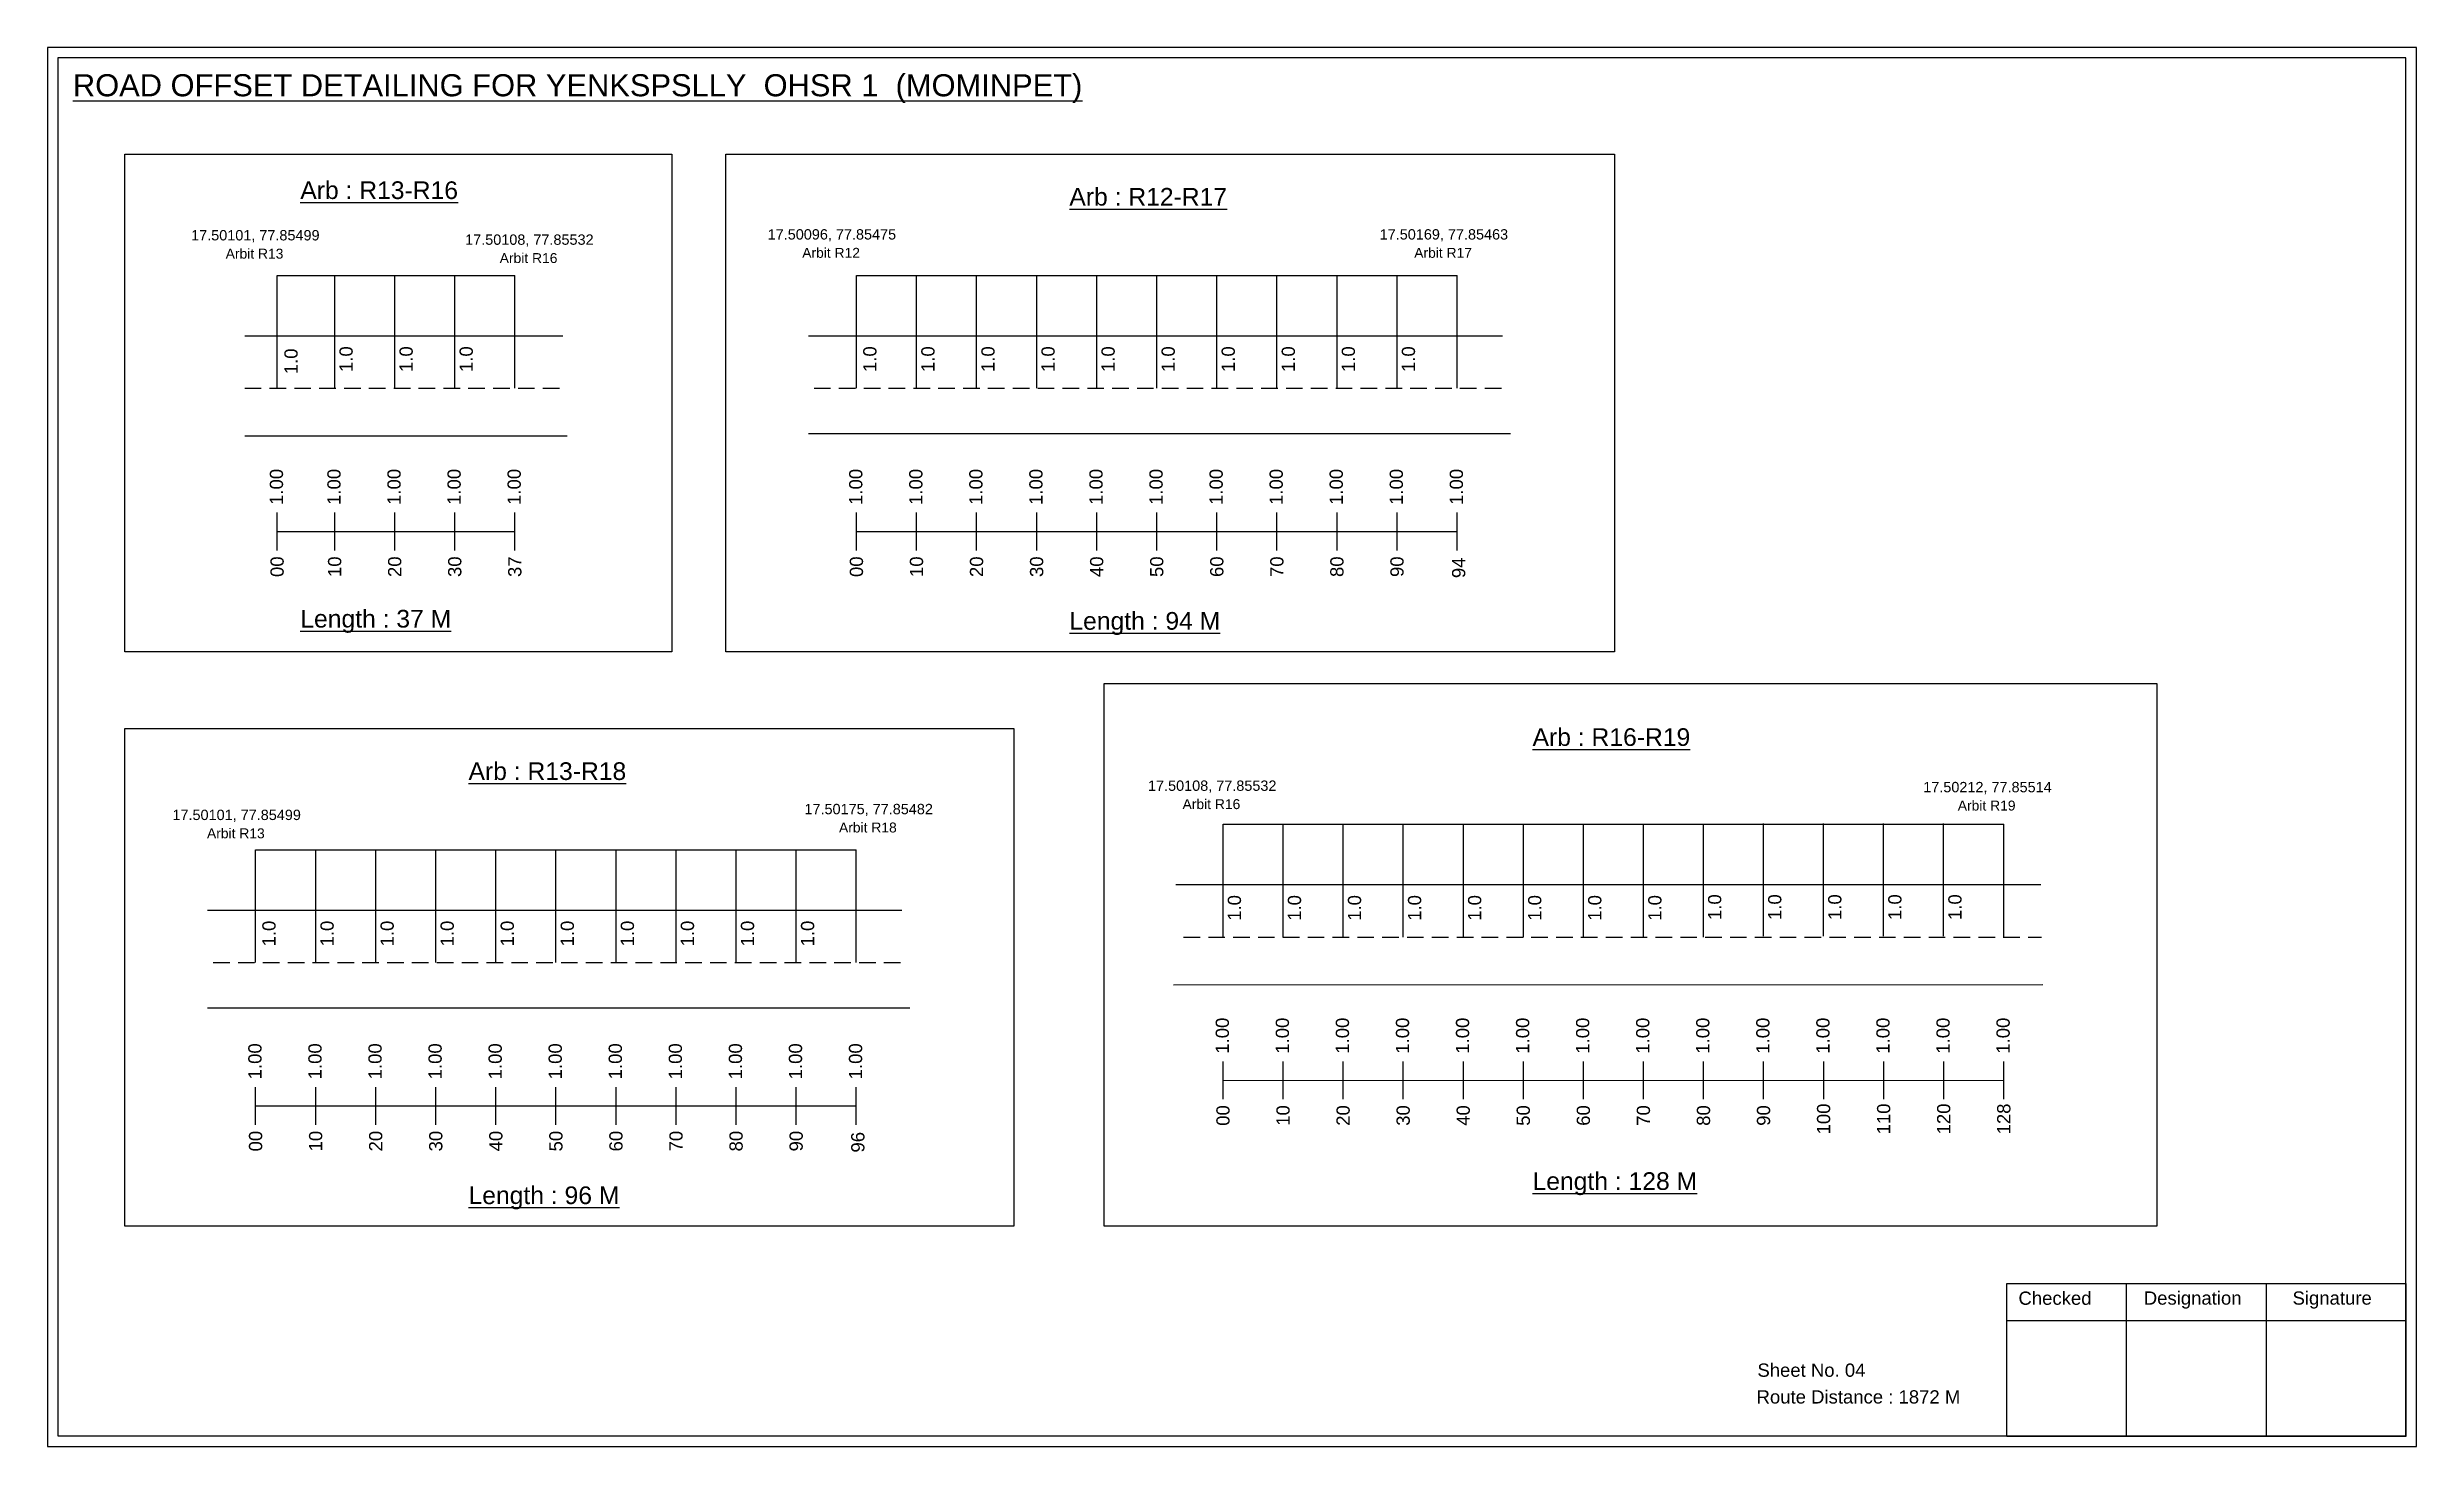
# Model space of a CAD drawing. Header units: inches. Extents: x -117 to 51867, y -12715 to 3423.
# Drawn here: x 47789 to 48325, y -1462 to -1146 of the extents above; entities that cross this region are included whole.
import ezdxf

# ---------------------------------------------------------------- set-up
doc = ezdxf.new("R2010")
doc.units = ezdxf.units.IN
doc.header["$MEASUREMENT"] = 0
doc.linetypes.add('DASHED2', pattern=[0.375, 0.25, -0.125])
for name, color, linetype in [('PDF_Geometry', 7, 'Continuous'), ('PDF_Text', 5, 'Continuous'), ('pipe', 5, 'Continuous')]:
    doc.layers.add(name, color=color, linetype=linetype)
doc.styles.add('PDF Arial', font='arial.ttf')
doc.styles.get("Standard").update_dxf_attribs({"font": 'arial.ttf'})

msp = doc.modelspace()

# ---------------------------------------------------------------- texts
at = {"color": 242, "true_color": 0xcd2027}
for s, height, p in [('%%UROAD OFFSET DETAILING FOR YENKSPSLLY  OHSR 1  (MOMINPET)', 5, (47794.71, -1156.82)), ('%%UArb : R13-R16', 4, (47846.2, -1180.07)), ('%%UArb : R12-R17', 4, (48020.34, -1181.56)), ('%%ULength : 37 M', 4, (47846.2, -1277.07)), ('%%ULength : 94 M', 4, (48020.34, -1277.56)), ('%%UArb : R16-R19', 4, (48125.22, -1303.86)), ('%%UArb : R13-R18', 4, (47884.29, -1311.57)), ('%%ULength : 128 M', 4, (48125.22, -1404.36)), ('%%ULength : 96 M', 4, (47884.29, -1407.57))]:
    msp.add_text(s, height=height, dxfattribs=at).set_placement(p)
at = {"color": 5}
for s, height, p in [('17.50101, 77.85499', 2.34, (47821.48, -1189.44)), ('17.50108, 77.85532', 2.34, (47883.53, -1190.43)), ('17.50096, 77.85475', 2.34, (47952.03, -1189.24)), ('17.50169, 77.85463', 2.34, (48090.61, -1189.24)), ('Arbit R13', 2.246, (47829.3, -1193.56)), ('Arbit R16', 2.246, (47891.35, -1194.56)), ('Arbit R12', 2.246, (47959.85, -1193.37)), ('Arbit R17', 2.246, (48098.43, -1193.37)), ('17.50108, 77.85532', 2.34, (48038.15, -1314.03)), ('17.50212, 77.85514', 2.34, (48213.69, -1314.35)), ('17.50101, 77.85499', 2.34, (47817.25, -1320.64)), ('17.50175, 77.85482', 2.34, (47960.36, -1319.32)), ('Arbit R16', 2.246, (48045.97, -1318.16)), ('Arbit R19', 2.246, (48221.51, -1318.48)), ('Arbit R13', 2.246, (47825.07, -1324.77)), ('Arbit R18', 2.246, (47968.18, -1323.45))]:
    msp.add_text(s, height=height, dxfattribs=at).set_placement(p)
for p in [(47845.59, -1219.73), (47858.06, -1219.23), (47871.66, -1219.23), (47885.26, -1219.23), (47976.66, -1219.23), (47989.81, -1219.23), (48003.41, -1219.23), (48017.01, -1219.23), (48030.61, -1219.23), (48044.21, -1219.23), (48057.81, -1219.23), (48071.41, -1219.23), (48085.01, -1219.23), (48098.61, -1219.23), (48059.21, -1343.45), (48072.81, -1343.45), (48086.41, -1343.45), (48100.01, -1343.45), (48113.61, -1343.45), (48127.21, -1343.45), (48140.81, -1343.45), (48154.41, -1343.45), (48167.96, -1343.27), (48181.56, -1343.27), (48195.16, -1343.27), (48208.76, -1343.27), (48222.36, -1343.27), (47840.6, -1349.25), (47853.76, -1349.25), (47867.36, -1349.25), (47880.96, -1349.25), (47894.56, -1349.25), (47908.16, -1349.25), (47921.76, -1349.25), (47935.36, -1349.25), (47948.96, -1349.25), (47962.56, -1349.25)]:
    msp.add_text('1.0', height=3, rotation=90).set_placement(p)
at = {"color": 217, "true_color": 0x93278f}
for s, p in [('1.00', (47842.29, -1249.31)), ('1.00', (47855.32, -1249.31)), ('1.00', (47868.92, -1249.31)), ('1.00', (47882.52, -1249.31)), ('1.00', (47896.12, -1249.31)), ('1.00', (47973.47, -1249.31)), ('1.00', (47987.07, -1249.31)), ('1.00', (48000.67, -1249.31)), ('1.00', (48014.27, -1249.31)), ('1.00', (48027.87, -1249.31)), ('1.00', (48041.47, -1249.31)), ('1.00', (48055.07, -1249.31)), ('1.00', (48068.67, -1249.31)), ('1.00', (48082.27, -1249.31)), ('1.00', (48095.87, -1249.31)), ('1.00', (48109.47, -1249.31)), ('00', (47842.44, -1265.63)), ('10', (47855.47, -1265.63)), ('20', (47869.07, -1265.63)), ('30', (47882.67, -1265.63)), ('37', (47896.27, -1265.63)), ('00', (47973.62, -1265.63)), ('10', (47987.22, -1265.63)), ('20', (48000.82, -1265.63)), ('30', (48014.42, -1265.63)), ('40', (48028.02, -1265.63)), ('50', (48041.62, -1265.63)), ('60', (48055.22, -1265.63)), ('70', (48068.82, -1265.63)), ('80', (48082.42, -1265.63)), ('90', (48096.02, -1265.63)), ('94', (48109.99, -1265.88)), ('1.00', (48056.47, -1373.53)), ('1.00', (48070.07, -1373.53)), ('1.00', (48083.67, -1373.53)), ('1.00', (48097.27, -1373.53)), ('1.00', (48110.87, -1373.53)), ('1.00', (48124.47, -1373.53)), ('1.00', (48138.07, -1373.53)), ('1.00', (48151.67, -1373.53)), ('1.00', (48165.27, -1373.53)), ('1.00', (48178.87, -1373.53)), ('1.00', (48192.47, -1373.53)), ('1.00', (48206.07, -1373.53)), ('1.00', (48219.67, -1373.53)), ('1.00', (48233.27, -1373.53)), ('1.00', (47837.42, -1379.33)), ('1.00', (47851.02, -1379.33)), ('1.00', (47864.62, -1379.33)), ('1.00', (47878.22, -1379.33)), ('1.00', (47891.82, -1379.33)), ('1.00', (47905.42, -1379.33)), ('1.00', (47919.02, -1379.33)), ('1.00', (47932.62, -1379.33)), ('1.00', (47946.22, -1379.33)), ('1.00', (47959.82, -1379.33)), ('1.00', (47973.42, -1379.33)), ('00', (48056.62, -1389.85)), ('10', (48070.22, -1389.85)), ('20', (48083.82, -1389.85)), ('30', (48097.42, -1389.85)), ('40', (48111.02, -1389.85)), ('50', (48124.62, -1389.85)), ('60', (48138.22, -1389.85)), ('70', (48151.82, -1389.85)), ('80', (48165.42, -1389.85)), ('90', (48179.02, -1389.85)), ('100', (48192.62, -1391.8)), ('110', (48206.22, -1391.8)), ('120', (48219.82, -1391.8)), ('128', (48233.42, -1391.8)), ('00', (47837.57, -1395.65)), ('10', (47851.17, -1395.65)), ('20', (47864.77, -1395.65)), ('30', (47878.37, -1395.65)), ('40', (47891.97, -1395.65)), ('50', (47905.57, -1395.65)), ('60', (47919.17, -1395.65)), ('70', (47932.77, -1395.65)), ('80', (47946.37, -1395.65)), ('90', (47959.97, -1395.65)), ('96', (47973.94, -1395.9))]:
    msp.add_text(s, height=3, rotation=90, dxfattribs=at).set_placement(p)
for s, p in [('Sheet No. 04', (48176.14, -1446.66)), ('Route Distance : 1872 M', (48175.95, -1452.71))]:
    msp.add_text(s, height=3).set_placement(p)
at = {"layer": 'PDF_Text', "color": 7, "attachment_point": 7, "style": 'PDF Arial'}
for s, insert, char_height in [('Checked', (48235.25, -1430.41), 3.001), ('Designation', (48263.63, -1431.24), 3.0006), ('Signature', (48297.31, -1431.24), 3.001)]:
    msp.add_mtext(s, dxfattribs=dict(at, insert=insert, char_height=char_height))

# ---------------------------------------------------------------- linework, layer by layer
at = {"color": 5}
for p, q in [((47840.96, -1197.37), (47894.79, -1197.37)), ((47972.15, -1197.37), (48108.15, -1197.37)), ((48055.15, -1321.59), (48231.95, -1321.59)), ((47836.09, -1327.39), (47972.09, -1327.39))]:
    msp.add_line(p, q, dxfattribs=at)
for p, q in [((47840.96, -1222.91), (47840.96, -1197.37)), ((47853.99, -1222.91), (47853.99, -1197.37)), ((47867.59, -1222.91), (47867.59, -1197.37)), ((47881.19, -1222.91), (47881.19, -1197.37)), ((47894.79, -1222.91), (47894.79, -1197.37)), ((47972.15, -1222.91), (47972.15, -1197.37)), ((47985.75, -1222.91), (47985.75, -1197.37)), ((47999.35, -1222.91), (47999.35, -1197.37)), ((48012.95, -1222.91), (48012.95, -1197.37)), ((48026.55, -1222.91), (48026.55, -1197.37)), ((48040.15, -1222.91), (48040.15, -1197.37)), ((48053.75, -1222.91), (48053.75, -1197.37)), ((48067.35, -1222.91), (48067.35, -1197.37)), ((48080.95, -1222.91), (48080.95, -1197.37)), ((48094.55, -1222.91), (48094.55, -1197.37)), ((48108.15, -1222.91), (48108.15, -1197.37)), ((47833.62, -1211.02), (47905.65, -1211.02)), ((47961.27, -1211.02), (48118.43, -1211.02)), ((47833.62, -1233.71), (47906.65, -1233.71)), ((48120.25, -1233.21), (47961.27, -1233.21)), ((48055.15, -1347.13), (48055.15, -1321.59)), ((48068.75, -1347.13), (48068.75, -1321.59)), ((48082.35, -1347.13), (48082.35, -1321.59)), ((48095.95, -1347.13), (48095.95, -1321.59)), ((48109.55, -1347.13), (48109.55, -1321.59)), ((48123.15, -1347.13), (48123.15, -1321.59)), ((48136.75, -1347.13), (48136.75, -1321.59)), ((48150.35, -1347.13), (48150.35, -1321.59)), ((48163.95, -1347.13), (48163.95, -1321.59)), ((48177.49, -1346.94), (48177.49, -1321.41)), ((48191.09, -1346.94), (48191.09, -1321.41)), ((48204.69, -1346.94), (48204.69, -1321.41)), ((48218.29, -1346.94), (48218.29, -1321.41)), ((48231.95, -1347.13), (48231.95, -1321.59)), ((47836.09, -1352.92), (47836.09, -1327.39)), ((47849.69, -1352.92), (47849.69, -1327.39)), ((47863.29, -1352.92), (47863.29, -1327.39)), ((47876.89, -1352.92), (47876.89, -1327.39)), ((47890.49, -1352.92), (47890.49, -1327.39)), ((47904.09, -1352.92), (47904.09, -1327.39)), ((47917.69, -1352.92), (47917.69, -1327.39)), ((47931.29, -1352.92), (47931.29, -1327.39)), ((47944.89, -1352.92), (47944.89, -1327.39)), ((47958.49, -1352.92), (47958.49, -1327.39)), ((47972.09, -1352.92), (47972.09, -1327.39)), ((48044.45, -1335.24), (48240.33, -1335.24)), ((47825.21, -1341.04), (47982.37, -1341.04)), ((48043.91, -1357.93), (48240.74, -1357.89)), ((47984.19, -1363.23), (47825.21, -1363.23))]:
    msp.add_line(p, q)
at = {"linetype": 'DASHED2', "ltscale": 15}
for p, q in [((47833.62, -1222.91), (47906.15, -1222.91)), ((47962.54, -1222.91), (48118.43, -1222.91)), ((48046.19, -1347.13), (48240.47, -1347.13)), ((47826.49, -1352.92), (47982.37, -1352.92))]:
    msp.add_line(p, q, dxfattribs=at)
at = {"color": 217, "true_color": 0x93278f}
for p, q in [((47840.96, -1259.61), (47840.96, -1251.05)), ((47840.96, -1255.34), (47894.79, -1255.33)), ((47853.99, -1259.61), (47853.99, -1251.05)), ((47867.59, -1259.61), (47867.59, -1251.05)), ((47881.19, -1259.61), (47881.19, -1251.05)), ((47894.79, -1259.61), (47894.79, -1251.05)), ((47972.15, -1259.61), (47972.15, -1251.05)), ((47972.15, -1255.34), (48108.15, -1255.31)), ((47985.75, -1259.61), (47985.75, -1251.05)), ((47999.35, -1259.61), (47999.35, -1251.05)), ((48012.95, -1259.61), (48012.95, -1251.05)), ((48026.55, -1259.61), (48026.55, -1251.05)), ((48040.15, -1259.61), (48040.15, -1251.05)), ((48053.75, -1259.61), (48053.75, -1251.05)), ((48067.35, -1259.61), (48067.35, -1251.05)), ((48080.95, -1259.61), (48080.95, -1251.05)), ((48094.55, -1259.61), (48094.55, -1251.05)), ((48108.15, -1259.61), (48108.15, -1251.05)), ((48055.15, -1383.83), (48055.15, -1375.27)), ((48068.75, -1383.83), (48068.75, -1375.27)), ((48082.35, -1383.83), (48082.35, -1375.27)), ((48095.95, -1383.83), (48095.95, -1375.27)), ((48109.55, -1383.83), (48109.55, -1375.27)), ((48123.15, -1383.83), (48123.15, -1375.27)), ((48136.75, -1383.83), (48136.75, -1375.27)), ((48150.35, -1383.83), (48150.35, -1375.27)), ((48163.95, -1383.83), (48163.95, -1375.27)), ((48177.55, -1383.83), (48177.55, -1375.27)), ((48191.15, -1383.83), (48191.15, -1375.27)), ((48204.75, -1383.83), (48204.75, -1375.27)), ((48218.35, -1383.83), (48218.35, -1375.27)), ((48231.95, -1383.83), (48231.95, -1375.27)), ((47836.09, -1389.62), (47836.09, -1381.07)), ((47849.69, -1389.62), (47849.69, -1381.07)), ((47863.29, -1389.62), (47863.29, -1381.07)), ((47876.89, -1389.62), (47876.89, -1381.07)), ((47890.49, -1389.62), (47890.49, -1381.07)), ((47904.09, -1389.62), (47904.09, -1381.07)), ((47917.69, -1389.62), (47917.69, -1381.07)), ((47931.29, -1389.62), (47931.29, -1381.07)), ((47944.89, -1389.62), (47944.89, -1381.07)), ((47958.49, -1389.62), (47958.49, -1381.07)), ((47972.09, -1389.62), (47972.09, -1381.07)), ((48055.15, -1379.56), (48231.95, -1379.5)), ((47836.09, -1385.35), (47972.09, -1385.33))]:
    msp.add_line(p, q, dxfattribs=at)
for points in [[(47806.5, -1169.89), (47930.3, -1169.89), (47930.3, -1282.57), (47806.5, -1282.57)], [(47942.55, -1169.89), (48143.79, -1169.89), (48143.79, -1282.57), (47942.55, -1282.57)], [(47806.5, -1299.91), (48007.74, -1299.91), (48007.74, -1412.59), (47806.5, -1412.59)]]:
    msp.add_lwpolyline(points, close=True)
at = {"layer": 'PDF_Geometry'}
for points in [[(47788.93, -1145.75), (47788.93, -1462.46), (48325.4, -1462.46), (48325.4, -1145.75)], [(47791.26, -1148.08), (47791.26, -1460.04), (48322.99, -1460.04), (48322.99, -1148.08)]]:
    msp.add_lwpolyline(points, close=True, dxfattribs=at)
at = {"layer": 'PDF_Geometry', "color": 242, "true_color": 0xcc1f26}
msp.add_lwpolyline([(48322.99, -1460.14), (48232.64, -1460.14), (48232.64, -1425.52), (48322.99, -1425.52)], close=True, dxfattribs=at)
for points in [[(48259.62, -1425.52), (48259.62, -1460.14)], [(48291.35, -1425.52), (48291.35, -1460.14)], [(48232.64, -1433.9), (48322.99, -1433.9)]]:
    msp.add_lwpolyline(points, dxfattribs=at)
at = {"layer": 'pipe', "color": 0}
msp.add_lwpolyline([(48028.25, -1289.73), (48266.57, -1289.73), (48266.57, -1412.59), (48028.25, -1412.59)], close=True, dxfattribs=at)

msp.set_redraw_order([(e.dxf.handle, doc.entitydb.next_handle()) for e in msp.query("TEXT MTEXT ATTDEF DIMENSION ARC_DIMENSION")])  # texts and dimensions are drawn at this point

doc.saveas('drawing.dxf')
